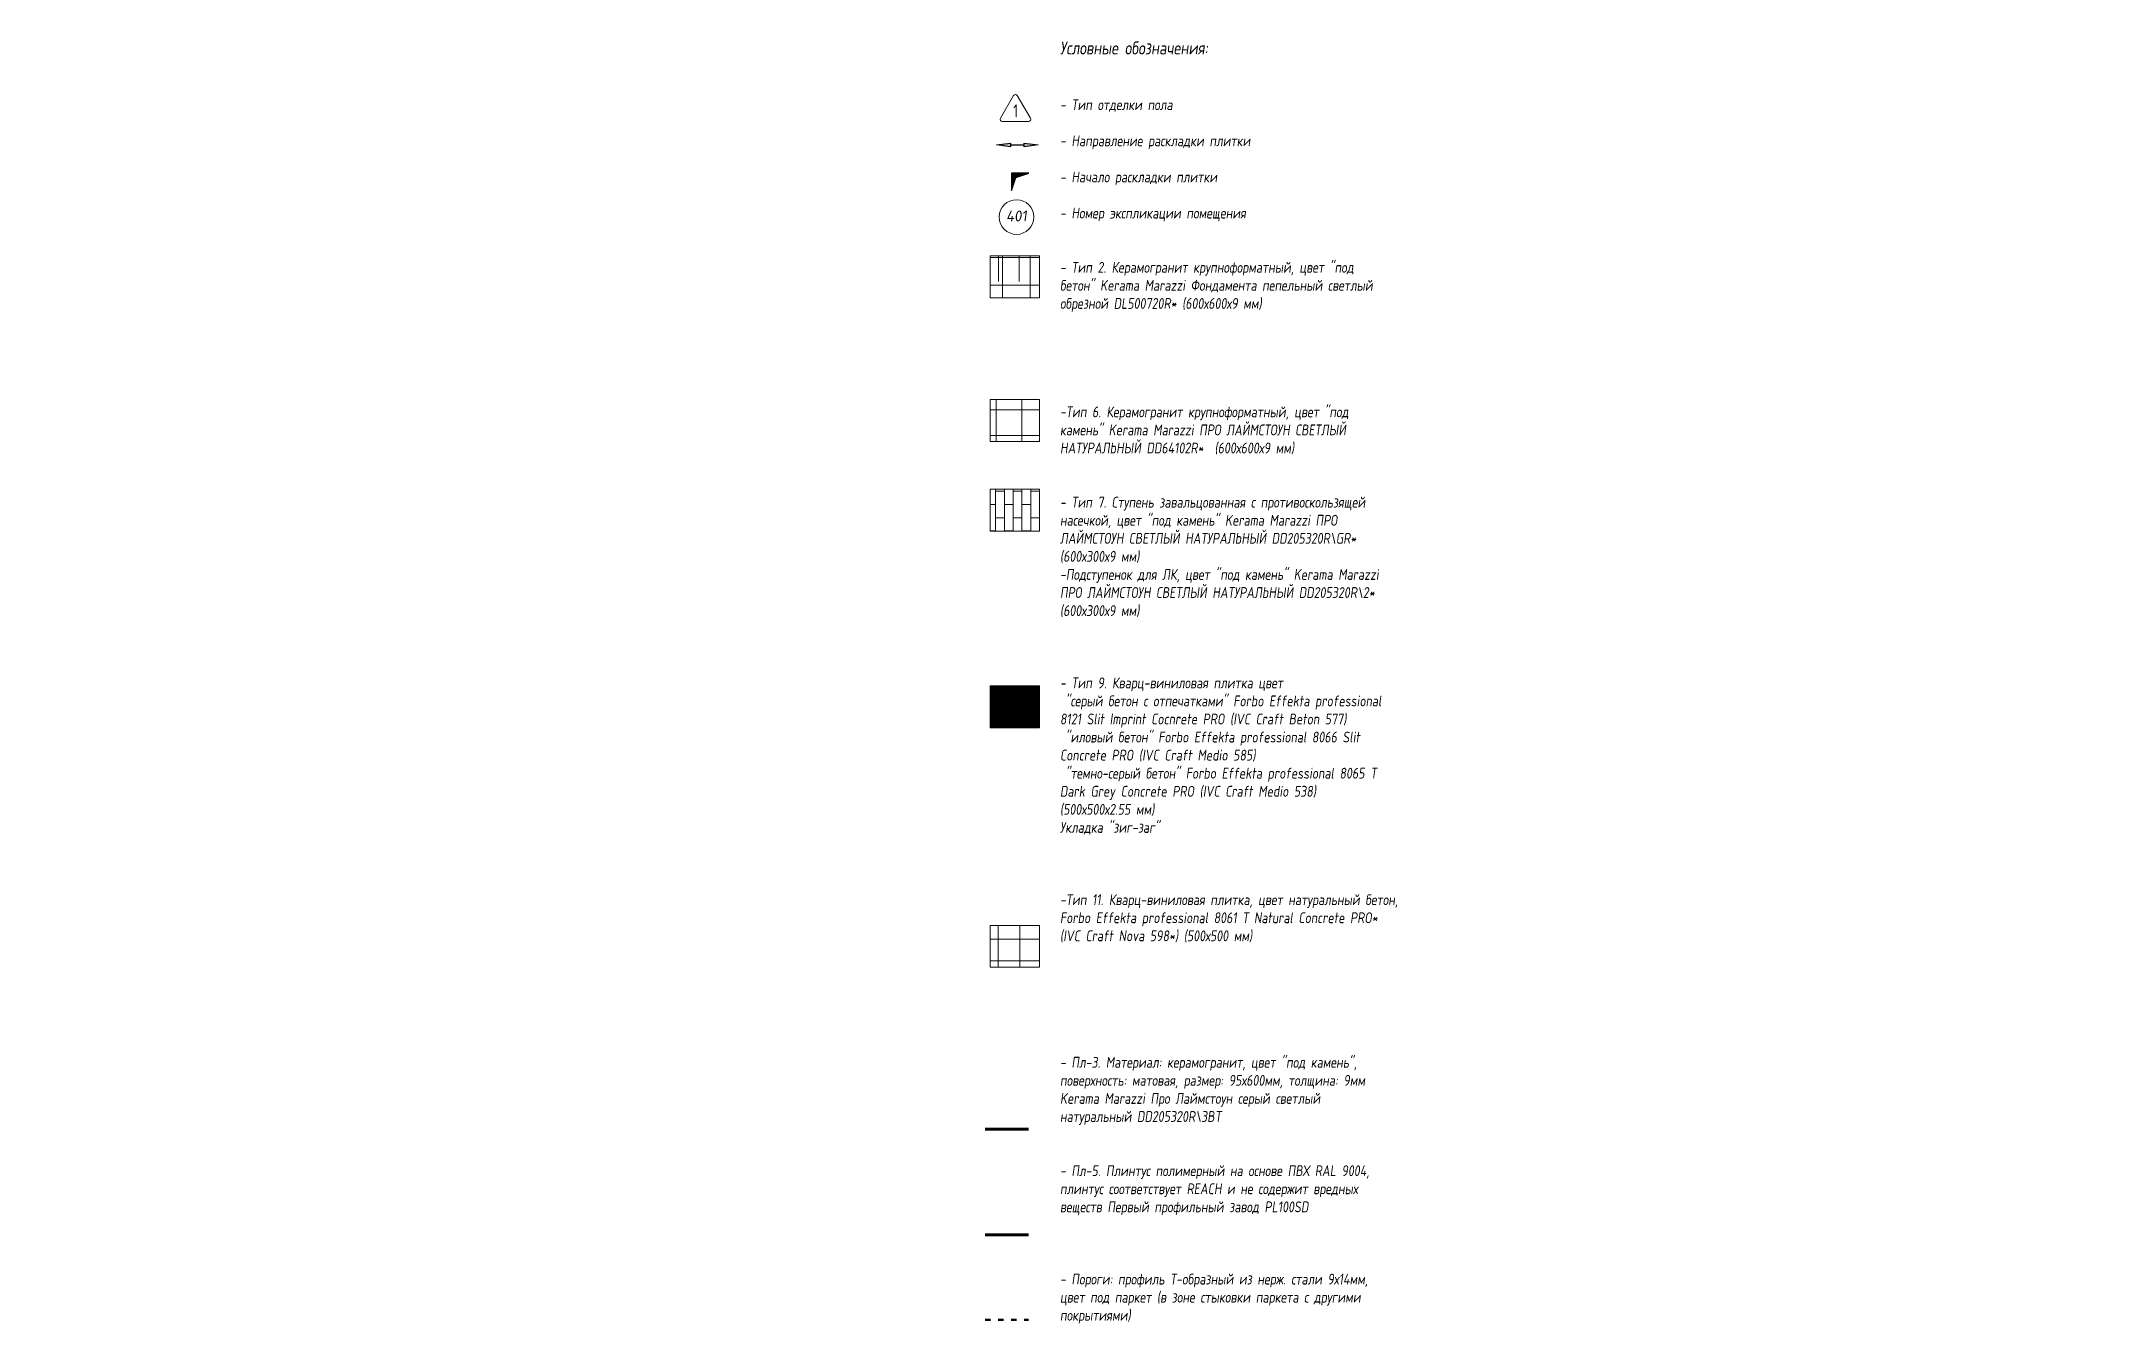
# Model space of a CAD drawing. Header units: millimetres. Extents: x -477324 to 554022, y -132142 to 283081.
# Drawn here: x 232363 to 280086, y 10829 to 40405 of the extents above; entities that cross this region are included whole.
import ezdxf
from ezdxf.enums import TextEntityAlignment as Align

# ---------------------------------------------------------------- set-up
doc = ezdxf.new("R2010")
doc.units = ezdxf.units.MM
doc.linetypes.add('ACAD_ISO03W100', pattern=[30, 12, -18])
for name, color, linetype in [('АР_2_ПЛИНТУС', 171, 'Continuous'), ('АР_Начало раскл', 250, 'Continuous'), ('ПОЛЫ', 7, 'Continuous')]:
    doc.layers.add(name, color=color, linetype=linetype)
doc.layers.add('АР_Полы_Штриховка', color=252, linetype='Continuous', lineweight=0, transparency=0.5)
doc.layers.add('АР_Текст', color=250, linetype='Continuous', lineweight=5)
doc.layers.add('АР_Экспликация', color=250, linetype='Continuous', lineweight=15)
doc.styles.add('ISOCPEUR', font='isocpeur.ttf', dxfattribs={"width": 0.7})
doc.styles.add('Архитект', font='isocpeur.ttf', dxfattribs={"width": 0.8, "oblique": 8})
doc.styles.add('Архитектурный', font='isocpeur.ttf', dxfattribs={"oblique": 8})

msp = doc.modelspace()

# ---------------------------------------------------------------- texts
at = {"layer": 'АР_Текст', "linetype": 'Continuous', "style": 'ISOCPEUR', "width": 0.7}
msp.add_text('1', height=300, dxfattribs=at).set_placement((254832.8, 38653), align=Align.CENTER)
at = {"layer": 'АР_Текст', "insert": (255855.4, 40403.2), "char_height": 250, "width": 7615.961, "attachment_point": 1, "style": 'ISOCPEUR'}
msp.add_mtext('\\A1;{\\H1.2x;\\Q8;\\W0.8;Условные обозначения: \\H1.66667x;\\Q0;\\W1;\\P\\pxql;}\\P{\\Q8;\\W0.8;\\P- Тип отделки пола\\P\\P- Направление раскладки плитки\\P\\P- Начало раскладки плитки\\P\\P- Номер экспликации помещения\\P\\P\\pq*;\\P\\pql;- Тип 2. \\C7;Керамогранит крупноформатный, цвет \\C256;"под бетон" Kerama Marazzi Фондамента пепельный светлый обрезной DL500720R* (600х600х9 мм)\\P\\P\\P\\pq*;\\C7;\\P\\C256;\\P\\P\\pql;-Тип 6. \\C7;Керамогранит крупноформатный, цвет \\C256;"под камень" Kerama Marazzi ПРО ЛАЙМСТОУН СВЕТЛЫЙ НАТУРАЛЬНЫЙ DD64102R*  (600х600х9 мм)\\P\\P\\P- Тип 7. Ступень завальцованная с противоскользящей насечкой\\C7;, цвет \\C256;"под камень" Kerama Marazzi ПРО ЛАЙМСТОУН СВЕТЛЫЙ НАТУРАЛЬНЫЙ DD205320R\\\\GR*  (600х300х9 мм)\\P-Подступенок для ЛК, \\C7;цвет \\C256;"под камень" Kerama Marazzi ПРО ЛАЙМСТОУН СВЕТЛЫЙ НАТУРАЛЬНЫЙ DD205320R\\\\2*  (600х300х9 мм)\\P\\P\\pq*;\\C7; \\P\\pql;\\C256;\\P- Тип 9. Кварц-виниловая плитка цвет\\P "серый бетон с отпечатками" Forbo Effekta professional 8121 Slit Imprint Cocnrete PRO (IVC Craft Beton 577) \\P "иловый бетон" Forbo Effekta professional 8066 Slit Concrete PRO (IVC Craft Medio 585) \\P "темно-серый бетон" Forbo Effekta professional 8065 T Dark Grey Concrete PRO (IVC Craft Medio 538) \\P(500х500х2.55 мм)\\PУкладка "зиг-заг"\\P\\P\\P\\P-Тип 11. Кварц-виниловая плитка, цвет натуральный бетон,\\PForbo Effekta professional 8061 Т Natural Concrete PRO*\\P(IVC Craft Nova 598*) (500х500 мм)\\P\\P\\P\\P\\P\\pq*;\\P\\pql;\\P- Пл-3. Материал: керамогранит, цвет "под камень", поверхность: матовая, размер: 95х600мм, толщина: 9мм    Kerama Marazzi Про Лаймстоун серый светлый натуральный DD205320R\\\\3BT\\P\\P\\P- Пл-5. Плинтус полимерный на основе ПВХ RAL 9004, плинтус соответствует REACH и не содержит вредных веществ Первый профильный завод PL100SD\\P\\P\\P\\P- Пороги: профиль Т-образный из нерж. стали 9х14мм, цвет под паркет (в зоне стыковки паркета с другими покрытиями)}', dxfattribs=at)

# ---------------------------------------------------------------- blocks, each defined once
blk = doc.blocks.new('Направление')
at = {"true_color": 0xff0505, "transparency": 33554687}
h = blk.add_hatch(color=1, dxfattribs=at)
h.dxf.hatch_style = 1
h.paths.add_polyline_path([(2, 133), (35, 133), (0, 400), (-35, 133), (-2, 133), (-2, -133), (-35, -133), (0, -400), (35, -133), (2, -133)])
at = {"transparency": 33554687, "flags": 128}
blk.add_lwpolyline([(0, 400), (35, 133), (2, 133), (2, -133), (35, -133), (0, -400), (-35, -133), (-2, -133), (-2, 133), (-35, 133)], close=True, dxfattribs=at)
blk = doc.blocks.new('стрелка')
at = {"true_color": 0xff0505, "transparency": 33554687}
h = blk.add_hatch(color=1, dxfattribs=at)
h.dxf.hatch_style = 1
h.paths.add_polyline_path([(0, 0), (0, 400), (-101, 101), (-400, 0)])
at = {"transparency": 33554687, "flags": 128}
blk.add_lwpolyline([(0, 0), (0, 400), (-101, 101), (-400, 0), (0, 0)], dxfattribs=at)
blk = doc.blocks.new('Номер_помещения')
at = {"color": 0, "linetype": 'ByBlock', "lineweight": -2}
blk.add_circle((0, 0), 4, dxfattribs=at)
at = {"linetype": 'ByBlock', "lineweight": -2, "style": 'Архитектурный', "oblique": 8}
blk.add_attdef('Рабочая документация:Номер_помещения', text='', height=2.5, dxfattribs=at).set_placement((0, -1), align=Align.CENTER)

# ---------------------------------------------------------------- hatches: boundary and pattern name
at = {"layer": 'АР_Полы_Штриховка', "true_color": 0x000000}
h = msp.add_hatch(dxfattribs=at)
h.set_pattern_fill('ANSI37', color=18, scale=200, angle=45)
h.set_pattern_definition([(90, (262148.34, 15731.7), (-635, 0), []), (180, (262148.34, 15731.7), (0, -635), [])])
h.paths.add_polyline_path([(254246.1, 35457.5), (255382, 35457.5), (255382, 34492.1), (254246.1, 34492.1)])
at = {"layer": 'АР_Полы_Штриховка', "ltscale": 100, "true_color": 0x000000}
h = msp.add_hatch(dxfattribs=at)
h.set_pattern_fill('ANSI31', color=18, scale=150, angle=45)
h.set_pattern_definition([(90, (254438.26, 35457.46), (-476.25, 0), [])])
h.paths.add_polyline_path([(254438.3, 35457.5), (255382, 35457.5), (255382, 34865.6), (254438.3, 34865.6)])
at = {"layer": 'АР_Полы_Штриховка', "true_color": 0x000000}
h = msp.add_hatch(dxfattribs=at)
h.set_pattern_fill('ANSI37', color=18, scale=185, angle=45)
h.set_pattern_definition([(90, (306073, -28007.9), (-587.375, 0), []), (180, (306073, -28007.9), (-6e-14, -587.375), [])])
h.paths.add_polyline_path([(254246.1, 32144), (255382, 32144), (255382, 31178.7), (254246.1, 31178.7)])
at = {"layer": 'АР_Полы_Штриховка', "true_color": 0xffffff}
h = msp.add_hatch(dxfattribs=at)
h.set_pattern_fill('AR-BRSTD', scale=3, angle=90)
h.set_pattern_definition([(90, (206610.55, 97692.72), (-203.2254, 1e-14), []), (180, (206610.55, 97692.72), (-203.2254, -304.8), [203.2254, -203.2254])])
h.paths.add_polyline_path([(254246.1, 30076), (255382, 30076), (255382, 29110.7), (254246.1, 29110.7)])
at = {"layer": 'АР_Полы_Штриховка', "true_color": 0x000000, "transparency": 33554687}
h = msp.add_hatch(dxfattribs=at)
h.set_pattern_fill('ANSI37', color=18, scale=157, angle=45, style=0)
h.set_pattern_definition([(90, (55537.8, -77506.75), (-498.475, 0), []), (180, (55537.8, -77506.75), (-6e-14, -498.475), [])])
h.paths.add_polyline_path([(254246.1, 20015.9), (255382, 20015.9), (255382, 19050.6), (254246.1, 19050.6)])
at = {"layer": 'ПОЛЫ', "lineweight": 5, "ltscale": 300, "true_color": 0xb8b9bc, "transparency": 33554687}
h = msp.add_hatch(color=9, dxfattribs=at)
h.dxf.hatch_style = 1
h.paths.add_polyline_path([(234362.9, 37545.4), (233862.9, 37545.4)], flags=17)
h = msp.add_hatch(color=9, dxfattribs=at)
h.dxf.hatch_style = 1
h.paths.add_polyline_path([(235362.9, 36545.4), (234862.9, 36545.4)], flags=17)
at = {"layer": 'ПОЛЫ', "lineweight": 5, "ltscale": 300, "transparency": 33554687}
h = msp.add_hatch(color=252, dxfattribs=at)
h.dxf.hatch_style = 1
h.paths.add_polyline_path([(234362.9, 35545.4), (233862.9, 35545.4)], flags=17)
at = {"layer": 'ПОЛЫ', "lineweight": 5, "ltscale": 300, "true_color": 0xb8b9bc, "transparency": 33554687}
h = msp.add_hatch(color=9, dxfattribs=at)
h.dxf.hatch_style = 1
h.paths.add_polyline_path([(236362.9, 35545.4), (235862.9, 35545.4)])
at = {"layer": 'ПОЛЫ', "lineweight": 5, "ltscale": 300, "transparency": 33554687}
h = msp.add_hatch(color=252, dxfattribs=at)
h.dxf.hatch_style = 1
h.paths.add_polyline_path([(240362.9, 35545.4), (239862.9, 35545.4)], flags=17)
h = msp.add_hatch(color=252, dxfattribs=at)
h.dxf.hatch_style = 1
h.paths.add_polyline_path([(235362.9, 34545.4), (234862.9, 34545.4)], flags=17)
at = {"layer": 'ПОЛЫ', "lineweight": 5, "ltscale": 300, "true_color": 0xb8b9bc, "transparency": 33554687}
h = msp.add_hatch(color=9, dxfattribs=at)
h.dxf.hatch_style = 1
h.paths.add_polyline_path([(237362.9, 34545.4), (236862.9, 34545.4)], flags=17)
at = {"layer": 'ПОЛЫ', "lineweight": 5, "ltscale": 300, "transparency": 33554687}
h = msp.add_hatch(color=252, dxfattribs=at)
h.dxf.hatch_style = 1
h.paths.add_polyline_path([(241362.9, 34545.4), (240862.9, 34545.4)], flags=17)
h = msp.add_hatch(color=252, dxfattribs=at)
h.dxf.hatch_style = 1
h.paths.add_polyline_path([(232862.9, 34045.4), (232362.9, 34045.4)], flags=17)
h = msp.add_hatch(color=252, dxfattribs=at)
h.dxf.hatch_style = 1
h.paths.add_polyline_path([(238862.9, 34045.4), (238362.9, 34045.4)], flags=17)
at = {"layer": 'ПОЛЫ', "lineweight": 5, "ltscale": 300, "true_color": 0x828487, "transparency": 33554687}
h = msp.add_hatch(color=252, dxfattribs=at)
h.dxf.hatch_style = 1
h.paths.add_polyline_path([(234362.9, 33545.4), (233862.9, 33545.4)])
at = {"layer": 'ПОЛЫ', "lineweight": 5, "ltscale": 300, "transparency": 33554687}
h = msp.add_hatch(color=252, dxfattribs=at)
h.dxf.hatch_style = 1
h.paths.add_polyline_path([(236362.9, 33545.4), (235862.9, 33545.4)], flags=17)
at = {"layer": 'ПОЛЫ', "lineweight": 5, "ltscale": 300, "true_color": 0xb8b9bc, "transparency": 33554687}
h = msp.add_hatch(color=9, dxfattribs=at)
h.dxf.hatch_style = 1
h.paths.add_polyline_path([(238362.9, 33545.4), (237862.9, 33545.4)], flags=17)
at = {"layer": 'ПОЛЫ', "lineweight": 5, "ltscale": 300, "true_color": 0x828487, "transparency": 33554687}
h = msp.add_hatch(color=252, dxfattribs=at)
h.dxf.hatch_style = 1
h.paths.add_polyline_path([(240362.9, 33545.4), (239862.9, 33545.4)])
at = {"layer": 'ПОЛЫ', "lineweight": 5, "ltscale": 300, "transparency": 33554687}
h = msp.add_hatch(color=252, dxfattribs=at)
h.dxf.hatch_style = 1
h.paths.add_polyline_path([(242362.9, 33545.4), (241862.9, 33545.4)], flags=17)
h = msp.add_hatch(color=252, dxfattribs=at)
h.dxf.hatch_style = 1
h.paths.add_polyline_path([(233862.9, 33045.4), (233362.9, 33045.4)], flags=17)
h = msp.add_hatch(color=252, dxfattribs=at)
h.dxf.hatch_style = 1
h.paths.add_polyline_path([(239862.9, 33045.4), (239362.9, 33045.4)], flags=17)
at = {"layer": 'ПОЛЫ', "lineweight": 5, "ltscale": 300, "true_color": 0x828487, "transparency": 33554687}
h = msp.add_hatch(color=252, dxfattribs=at)
h.dxf.hatch_style = 1
h.paths.add_polyline_path([(235362.9, 32545.4), (235362.9, 32045.4)], flags=17)
at = {"layer": 'ПОЛЫ', "lineweight": 5, "ltscale": 300, "true_color": 0xb8b9bc, "transparency": 33554687}
h = msp.add_hatch(color=9, dxfattribs=at)
h.dxf.hatch_style = 1
h.paths.add_polyline_path([(235923.3, 32770.2), (235423.3, 32770.2)], flags=17)
at = {"layer": 'ПОЛЫ', "lineweight": 5, "ltscale": 300, "transparency": 33554687}
h = msp.add_hatch(color=252, dxfattribs=at)
h.dxf.hatch_style = 1
h.paths.add_polyline_path([(237362.9, 32545.4), (236862.9, 32545.4)], flags=17)
at = {"layer": 'ПОЛЫ', "lineweight": 5, "ltscale": 300, "true_color": 0xb8b9bc, "transparency": 33554687}
h = msp.add_hatch(color=9, dxfattribs=at)
h.dxf.hatch_style = 1
h.paths.add_polyline_path([(239362.9, 32545.4), (239362.9, 32045.4)], flags=17)
at = {"layer": 'ПОЛЫ', "lineweight": 5, "ltscale": 300, "true_color": 0x828487, "transparency": 33554687}
h = msp.add_hatch(color=252, dxfattribs=at)
h.dxf.hatch_style = 1
h.paths.add_polyline_path([(241362.9, 32545.4), (241362.9, 32045.4)], flags=17)
at = {"layer": 'ПОЛЫ', "lineweight": 5, "ltscale": 300, "transparency": 33554687}
h = msp.add_hatch(color=252, dxfattribs=at)
h.dxf.hatch_style = 1
h.paths.add_polyline_path([(243362.9, 32545.4), (242862.9, 32545.4)], flags=17)
h = msp.add_hatch(color=252, dxfattribs=at)
h.dxf.hatch_style = 1
h.paths.add_polyline_path([(269585.7, 32570), (269085.7, 32570)], flags=17)
h = msp.add_hatch(color=252, dxfattribs=at)
h.dxf.hatch_style = 1
h.paths.add_polyline_path([(234862.9, 32045.4), (234362.9, 32045.4)], flags=17)
h = msp.add_hatch(color=252, dxfattribs=at)
h.dxf.hatch_style = 1
h.paths.add_polyline_path([(240862.9, 32045.4), (240362.9, 32045.4)], flags=17)
at = {"layer": 'ПОЛЫ', "lineweight": 5, "ltscale": 300, "true_color": 0x828487, "transparency": 33554687}
h = msp.add_hatch(color=252, dxfattribs=at)
h.dxf.hatch_style = 1
h.paths.add_polyline_path([(271085.7, 32070), (270585.7, 32070)])
h = msp.add_hatch(color=252, dxfattribs=at)
h.dxf.hatch_style = 1
h.paths.add_polyline_path([(277085.7, 32070), (276585.7, 32070)])
at = {"layer": 'ПОЛЫ', "lineweight": 5, "ltscale": 300, "true_color": 0xb8b9bc, "transparency": 33554687}
h = msp.add_hatch(color=9, dxfattribs=at)
h.dxf.hatch_style = 1
h.paths.add_polyline_path([(236923.3, 31770.2), (236423.3, 31770.2)])
at = {"layer": 'ПОЛЫ', "lineweight": 5, "ltscale": 300, "transparency": 33554687}
h = msp.add_hatch(color=252, dxfattribs=at)
h.dxf.hatch_style = 1
h.paths.add_polyline_path([(270585.7, 31570), (270085.7, 31570)], flags=17)
h = msp.add_hatch(color=252, dxfattribs=at)
h.dxf.hatch_style = 1
h.paths.add_polyline_path([(235862.9, 31045.4), (235362.9, 31045.4)], flags=17)
h = msp.add_hatch(color=252, dxfattribs=at)
h.dxf.hatch_style = 1
h.paths.add_polyline_path([(241862.9, 31045.4), (241362.9, 31045.4)], flags=17)
at = {"layer": 'ПОЛЫ', "lineweight": 5, "ltscale": 300, "true_color": 0x828487, "transparency": 33554687}
h = msp.add_hatch(color=252, dxfattribs=at)
h.dxf.hatch_style = 1
h.paths.add_polyline_path([(272085.7, 31070), (272085.7, 30570)], flags=17)
h = msp.add_hatch(color=252, dxfattribs=at)
h.dxf.hatch_style = 1
h.paths.add_polyline_path([(278085.7, 31070), (278085.7, 30570)], flags=17)
at = {"layer": 'ПОЛЫ', "lineweight": 5, "ltscale": 300, "true_color": 0xb8b9bc, "transparency": 33554687}
h = msp.add_hatch(color=9, dxfattribs=at)
h.dxf.hatch_style = 1
h.paths.add_polyline_path([(237923.3, 30770.2), (237423.3, 30770.2)])
at = {"layer": 'ПОЛЫ', "lineweight": 5, "ltscale": 300, "transparency": 33554687}
h = msp.add_hatch(color=252, dxfattribs=at)
h.dxf.hatch_style = 1
h.paths.add_polyline_path([(271585.7, 30570), (271085.7, 30570)], flags=17)
at = {"layer": 'ПОЛЫ', "lineweight": 5, "ltscale": 300, "true_color": 0xb8b9bc, "transparency": 33554687}
h = msp.add_hatch(color=9, dxfattribs=at)
h.dxf.hatch_style = 1
h.paths.add_polyline_path([(238923.3, 29770.2), (238423.3, 29770.2)], flags=17)
at = {"layer": 'ПОЛЫ', "lineweight": 5, "ltscale": 300, "transparency": 33554687}
h = msp.add_hatch(color=252, dxfattribs=at)
h.dxf.hatch_style = 1
h.paths.add_polyline_path([(272585.7, 29570), (272085.7, 29570)], flags=17)
at = {"layer": 'ПОЛЫ', "lineweight": 5, "ltscale": 300, "true_color": 0xb8b9bc, "transparency": 33554687}
h = msp.add_hatch(color=9, dxfattribs=at)
h.dxf.hatch_style = 1
h.paths.add_polyline_path([(239923.3, 28770.2), (239423.3, 28770.2)], flags=17)
at = {"layer": 'ПОЛЫ', "lineweight": 5, "ltscale": 300, "transparency": 33554687}
h = msp.add_hatch(color=252, dxfattribs=at)
h.dxf.hatch_style = 1
h.paths.add_polyline_path([(271085.7, 28070), (270585.7, 28070)], flags=17)
h = msp.add_hatch(color=252, dxfattribs=at)
h.dxf.hatch_style = 1
h.paths.add_polyline_path([(277085.7, 28070), (276585.7, 28070)], flags=17)
h = msp.add_hatch(color=252, dxfattribs=at)
h.dxf.hatch_style = 1
h.paths.add_polyline_path([(239923.3, 26770.2), (239423.3, 26770.2)], flags=17)
h = msp.add_hatch(color=252, dxfattribs=at)
h.dxf.hatch_style = 1
h.paths.add_polyline_path([(272085.7, 27070), (271585.7, 27070)], flags=17)
h = msp.add_hatch(color=252, dxfattribs=at)
h.dxf.hatch_style = 1
h.paths.add_polyline_path([(278085.7, 27070), (277585.7, 27070)], flags=17)
at = {"layer": 'ПОЛЫ', "lineweight": 5, "ltscale": 300, "true_color": 0x828487, "transparency": 33554687}
h = msp.add_hatch(color=252, dxfattribs=at)
h.dxf.hatch_style = 1
h.paths.add_polyline_path([(235423.3, 26270.2), (234923.3, 26270.2)])
h = msp.add_hatch(color=252, dxfattribs=at)
h.dxf.hatch_style = 1
h.paths.add_polyline_path([(241423.3, 26270.2), (240923.3, 26270.2)])
at = {"layer": 'ПОЛЫ', "lineweight": 5, "ltscale": 300, "transparency": 33554687}
h = msp.add_hatch(color=252, dxfattribs=at)
h.dxf.hatch_style = 1
h.paths.add_polyline_path([(269585.7, 26570), (269085.7, 26570)], flags=17)
at = {"layer": 'ПОЛЫ', "lineweight": 5, "ltscale": 300, "true_color": 0x828487, "transparency": 33554687}
h = msp.add_hatch(color=252, dxfattribs=at)
h.dxf.hatch_style = 1
h.paths.add_polyline_path([(271085.7, 26070), (270585.7, 26070)])
at = {"layer": 'ПОЛЫ', "lineweight": 5, "ltscale": 300, "transparency": 33554687}
h = msp.add_hatch(color=252, dxfattribs=at)
h.dxf.hatch_style = 1
h.paths.add_polyline_path([(273085.7, 26070), (272585.7, 26070)], flags=17)
at = {"layer": 'ПОЛЫ', "lineweight": 5, "ltscale": 300, "true_color": 0x828487, "transparency": 33554687}
h = msp.add_hatch(color=252, dxfattribs=at)
h.dxf.hatch_style = 1
h.paths.add_polyline_path([(277085.7, 26070), (276585.7, 26070)])
at = {"layer": 'ПОЛЫ', "lineweight": 5, "ltscale": 300, "transparency": 33554687}
h = msp.add_hatch(color=252, dxfattribs=at)
h.dxf.hatch_style = 1
h.paths.add_polyline_path([(279085.7, 26070), (278585.7, 26070)], flags=17)
h = msp.add_hatch(color=252, dxfattribs=at)
h.dxf.hatch_style = 1
h.paths.add_polyline_path([(240923.3, 25770.2), (240423.3, 25770.2)], flags=17)
at = {"layer": 'ПОЛЫ', "lineweight": 5, "ltscale": 300, "true_color": 0x828487, "transparency": 33554687}
h = msp.add_hatch(color=252, dxfattribs=at)
h.dxf.hatch_style = 1
h.paths.add_polyline_path([(254246.1, 25540.1), (254246.1, 25290.1), (254437.4, 25290.1), (254437.4, 25540.1)])
at = {"layer": 'ПОЛЫ', "lineweight": 5, "ltscale": 300, "true_color": 0xb8b9bc, "transparency": 33554687}
h = msp.add_hatch(color=9, dxfattribs=at)
h.dxf.hatch_style = 1
h.paths.add_polyline_path([(254687.4, 25540.1), (254437.4, 25540.1), (254437.4, 25290.1), (254687.4, 25290.1)])
h = msp.add_hatch(color=9, dxfattribs=at)
h.dxf.hatch_style = 1
h.paths.add_polyline_path([(254937.4, 25540.1), (254687.4, 25540.1), (254687.4, 25290.1), (254937.4, 25290.1)])
h = msp.add_hatch(color=9, dxfattribs=at)
h.dxf.hatch_style = 1
h.paths.add_polyline_path([(255187.4, 25540.1), (254937.4, 25540.1), (254937.4, 25290.1), (255187.4, 25290.1)])
at = {"layer": 'ПОЛЫ', "lineweight": 5, "ltscale": 300, "transparency": 33554687}
h = msp.add_hatch(color=252, dxfattribs=at)
h.dxf.hatch_style = 1
h.paths.add_polyline_path([(255382, 25290.1), (255382, 25540.1), (255187.4, 25540.1), (255187.4, 25290.1)])
h = msp.add_hatch(color=252, dxfattribs=at)
h.dxf.hatch_style = 1
h.paths.add_polyline_path([(270585.7, 25570), (270085.7, 25570)], flags=17)
at = {"layer": 'ПОЛЫ', "lineweight": 5, "ltscale": 300, "true_color": 0x828487, "transparency": 33554687}
h = msp.add_hatch(color=252, dxfattribs=at)
h.dxf.hatch_style = 1
h.paths.add_polyline_path([(236423.3, 25270.2), (236423.3, 24770.2)], flags=17)
h = msp.add_hatch(color=252, dxfattribs=at)
h.dxf.hatch_style = 1
h.paths.add_polyline_path([(242423.3, 25270.2), (242423.3, 24770.2)], flags=17)
h = msp.add_hatch(color=252, dxfattribs=at)
h.dxf.hatch_style = 1
h.paths.add_polyline_path([(254246.1, 25290.1), (254246.1, 25040.1), (254437.4, 25040.1), (254437.4, 25290.1)])
at = {"layer": 'ПОЛЫ', "lineweight": 5, "ltscale": 300, "transparency": 33554687}
h = msp.add_hatch(color=252, dxfattribs=at)
h.dxf.hatch_style = 1
h.paths.add_polyline_path([(254246.1, 25040.1), (254246.1, 24790.1), (254437.4, 24790.1), (254437.4, 25040.1)])
at = {"layer": 'ПОЛЫ', "lineweight": 5, "ltscale": 300, "true_color": 0x828487, "transparency": 33554687}
h = msp.add_hatch(color=252, dxfattribs=at)
h.dxf.hatch_style = 1
h.paths.add_polyline_path([(254687.4, 25290.1), (254437.4, 25290.1), (254437.4, 25040.1), (254687.4, 25040.1)])
at = {"layer": 'ПОЛЫ', "lineweight": 5, "ltscale": 300, "transparency": 33554687}
h = msp.add_hatch(color=252, dxfattribs=at)
h.dxf.hatch_style = 1
h.paths.add_polyline_path([(254687.4, 25040.1), (254437.4, 25040.1), (254437.4, 24790.1), (254687.4, 24790.1)])
at = {"layer": 'ПОЛЫ', "lineweight": 5, "ltscale": 300, "true_color": 0x828487, "transparency": 33554687}
h = msp.add_hatch(color=252, dxfattribs=at)
h.dxf.hatch_style = 1
h.paths.add_polyline_path([(254937.4, 25290.1), (254687.4, 25290.1), (254687.4, 25040.1), (254937.4, 25040.1)])
h = msp.add_hatch(color=252, dxfattribs=at)
h.dxf.hatch_style = 1
h.paths.add_polyline_path([(254937.4, 25040.1), (254687.4, 25040.1), (254687.4, 24790.1), (254937.4, 24790.1)])
at = {"layer": 'ПОЛЫ', "lineweight": 5, "ltscale": 300, "true_color": 0xb8b9bc, "transparency": 33554687}
h = msp.add_hatch(color=9, dxfattribs=at)
h.dxf.hatch_style = 1
h.paths.add_polyline_path([(255187.4, 25290.1), (254937.4, 25290.1), (254937.4, 25040.1), (255187.4, 25040.1)])
h = msp.add_hatch(color=9, dxfattribs=at)
h.dxf.hatch_style = 1
h.paths.add_polyline_path([(255187.4, 25040.1), (254937.4, 25040.1), (254937.4, 24790.1), (255187.4, 24790.1)])
at = {"layer": 'ПОЛЫ', "lineweight": 5, "ltscale": 300, "transparency": 33554687}
h = msp.add_hatch(color=252, dxfattribs=at)
h.dxf.hatch_style = 1
h.paths.add_polyline_path([(255382, 25040.1), (255382, 25290.1), (255187.4, 25290.1), (255187.4, 25040.1)])
at = {"layer": 'ПОЛЫ', "lineweight": 5, "ltscale": 300, "true_color": 0xb8b9bc, "transparency": 33554687}
h = msp.add_hatch(color=9, dxfattribs=at)
h.dxf.hatch_style = 1
h.paths.add_polyline_path([(255382, 24790.1), (255382, 25040.1), (255187.4, 25040.1), (255187.4, 24790.1)])
at = {"layer": 'ПОЛЫ', "lineweight": 5, "ltscale": 300, "true_color": 0x828487, "transparency": 33554687}
h = msp.add_hatch(color=252, dxfattribs=at)
h.dxf.hatch_style = 1
h.paths.add_polyline_path([(272085.7, 25070), (272085.7, 24570)], flags=17)
at = {"layer": 'ПОЛЫ', "lineweight": 5, "ltscale": 300, "transparency": 33554687}
h = msp.add_hatch(color=252, dxfattribs=at)
h.dxf.hatch_style = 1
h.paths.add_polyline_path([(274085.7, 25070), (273585.7, 25070)], flags=17)
at = {"layer": 'ПОЛЫ', "lineweight": 5, "ltscale": 300, "true_color": 0x828487, "transparency": 33554687}
h = msp.add_hatch(color=252, dxfattribs=at)
h.dxf.hatch_style = 1
h.paths.add_polyline_path([(278085.7, 25070), (278085.7, 24570)], flags=17)
at = {"layer": 'ПОЛЫ', "lineweight": 5, "ltscale": 300, "transparency": 33554687}
h = msp.add_hatch(color=252, dxfattribs=at)
h.dxf.hatch_style = 1
h.paths.add_polyline_path([(280085.7, 25070), (279585.7, 25070)], flags=17)
h = msp.add_hatch(color=252, dxfattribs=at)
h.dxf.hatch_style = 1
h.paths.add_polyline_path([(241923.3, 24770.2), (241423.3, 24770.2)], flags=17)
at = {"layer": 'ПОЛЫ', "lineweight": 5, "ltscale": 300, "true_color": 0xb8b9bc, "transparency": 33554687}
h = msp.add_hatch(color=9, dxfattribs=at)
h.dxf.hatch_style = 1
h.paths.add_polyline_path([(254246.1, 24790.1), (254246.1, 24574.8), (254437.4, 24574.8), (254437.4, 24790.1)])
at = {"layer": 'ПОЛЫ', "lineweight": 5, "ltscale": 300, "transparency": 33554687}
h = msp.add_hatch(color=252, dxfattribs=at)
h.dxf.hatch_style = 1
h.paths.add_polyline_path([(254437.4, 24574.8), (254687.4, 24574.8), (254687.4, 24790.1), (254437.4, 24790.1)])
at = {"layer": 'ПОЛЫ', "lineweight": 5, "ltscale": 300, "true_color": 0x828487, "transparency": 33554687}
h = msp.add_hatch(color=252, dxfattribs=at)
h.dxf.hatch_style = 1
h.paths.add_polyline_path([(254687.4, 24574.8), (254937.4, 24574.8), (254937.4, 24790.1), (254687.4, 24790.1)])
h = msp.add_hatch(color=252, dxfattribs=at)
h.dxf.hatch_style = 1
h.paths.add_polyline_path([(254937.4, 24574.8), (255187.4, 24574.8), (255187.4, 24790.1), (254937.4, 24790.1)])
h = msp.add_hatch(color=252, dxfattribs=at)
h.dxf.hatch_style = 1
h.paths.add_polyline_path([(255187.4, 24574.8), (255382, 24574.8), (255382, 24790.1), (255187.4, 24790.1)])
at = {"layer": 'ПОЛЫ', "lineweight": 5, "ltscale": 300, "transparency": 33554687}
h = msp.add_hatch(color=252, dxfattribs=at)
h.dxf.hatch_style = 1
h.paths.add_polyline_path([(271585.7, 24570), (271085.7, 24570)], flags=17)
h = msp.add_hatch(color=252, dxfattribs=at)
h.dxf.hatch_style = 1
h.paths.add_polyline_path([(242923.3, 23770.2), (242423.3, 23770.2)], flags=17)
h = msp.add_hatch(color=252, dxfattribs=at)
h.dxf.hatch_style = 1
h.paths.add_polyline_path([(272585.7, 23570), (272085.7, 23570)], flags=17)
h = msp.add_hatch(color=252, dxfattribs=at)
h.dxf.hatch_style = 1
h.paths.add_polyline_path([(241423.3, 22270.2), (240923.3, 22270.2)], flags=17)
h = msp.add_hatch(color=252, dxfattribs=at)
h.dxf.hatch_style = 1
h.paths.add_polyline_path([(271085.7, 22070), (270585.7, 22070)], flags=17)
h = msp.add_hatch(color=252, dxfattribs=at)
h.dxf.hatch_style = 1
h.paths.add_polyline_path([(277085.7, 22070), (276585.7, 22070)], flags=17)
h = msp.add_hatch(color=252, dxfattribs=at)
h.dxf.hatch_style = 1
h.paths.add_polyline_path([(242423.3, 21270.2), (241923.3, 21270.2)], flags=17)
h = msp.add_hatch(color=252, dxfattribs=at)
h.dxf.hatch_style = 1
h.paths.add_polyline_path([(272085.7, 21070), (271585.7, 21070)], flags=17)
h = msp.add_hatch(color=252, dxfattribs=at)
h.dxf.hatch_style = 1
h.paths.add_polyline_path([(278085.7, 21070), (277585.7, 21070)], flags=17)
h = msp.add_hatch(color=252, dxfattribs=at)
h.dxf.hatch_style = 1
h.paths.add_polyline_path([(239923.3, 20770.2), (239423.3, 20770.2)], flags=17)
h = msp.add_hatch(color=252, dxfattribs=at)
h.dxf.hatch_style = 1
h.paths.add_polyline_path([(269585.7, 20570), (269085.7, 20570)], flags=17)
at = {"layer": 'ПОЛЫ', "lineweight": 5, "ltscale": 300, "true_color": 0x828487, "transparency": 33554687}
h = msp.add_hatch(color=252, dxfattribs=at)
h.dxf.hatch_style = 1
h.paths.add_polyline_path([(241423.3, 20270.2), (240923.3, 20270.2)])
at = {"layer": 'ПОЛЫ', "lineweight": 5, "ltscale": 300, "transparency": 33554687}
h = msp.add_hatch(color=252, dxfattribs=at)
h.dxf.hatch_style = 1
h.paths.add_polyline_path([(243423.3, 20270.2), (242923.3, 20270.2)], flags=17)
at = {"layer": 'ПОЛЫ', "lineweight": 5, "ltscale": 300, "true_color": 0x828487, "transparency": 33554687}
h = msp.add_hatch(color=252, dxfattribs=at)
h.dxf.hatch_style = 1
h.paths.add_polyline_path([(271085.7, 20070), (270585.7, 20070)])
at = {"layer": 'ПОЛЫ', "lineweight": 5, "ltscale": 300, "transparency": 33554687}
h = msp.add_hatch(color=252, dxfattribs=at)
h.dxf.hatch_style = 1
h.paths.add_polyline_path([(273085.7, 20070), (272585.7, 20070)], flags=17)
at = {"layer": 'ПОЛЫ', "lineweight": 5, "ltscale": 300, "true_color": 0x828487, "transparency": 33554687}
h = msp.add_hatch(color=252, dxfattribs=at)
h.dxf.hatch_style = 1
h.paths.add_polyline_path([(277085.7, 20070), (276585.7, 20070)])
at = {"layer": 'ПОЛЫ', "lineweight": 5, "ltscale": 300, "transparency": 33554687}
h = msp.add_hatch(color=252, dxfattribs=at)
h.dxf.hatch_style = 1
h.paths.add_polyline_path([(279085.7, 20070), (278585.7, 20070)], flags=17)
h = msp.add_hatch(color=252, dxfattribs=at)
h.dxf.hatch_style = 1
h.paths.add_polyline_path([(240923.3, 19770.2), (240423.3, 19770.2)], flags=17)
h = msp.add_hatch(color=252, dxfattribs=at)
h.dxf.hatch_style = 1
h.paths.add_polyline_path([(270585.7, 19570), (270085.7, 19570)], flags=17)
at = {"layer": 'ПОЛЫ', "lineweight": 5, "ltscale": 300, "true_color": 0x828487, "transparency": 33554687}
h = msp.add_hatch(color=252, dxfattribs=at)
h.dxf.hatch_style = 1
h.paths.add_polyline_path([(242423.3, 19270.2), (242423.3, 18770.2)], flags=17)
at = {"layer": 'ПОЛЫ', "lineweight": 5, "ltscale": 300, "transparency": 33554687}
h = msp.add_hatch(color=252, dxfattribs=at)
h.dxf.hatch_style = 1
h.paths.add_polyline_path([(244423.3, 19270.2), (243923.3, 19270.2)], flags=17)
h = msp.add_hatch(color=252, dxfattribs=at)
h.dxf.hatch_style = 1
h.paths.add_polyline_path([(241923.3, 18770.2), (241423.3, 18770.2)], flags=17)
at = {"layer": 'ПОЛЫ', "lineweight": 5, "ltscale": 300, "true_color": 0x828487, "transparency": 33554687}
h = msp.add_hatch(color=252, dxfattribs=at)
h.dxf.hatch_style = 1
h.paths.add_polyline_path([(272085.7, 19070), (272085.7, 18570)], flags=17)
at = {"layer": 'ПОЛЫ', "lineweight": 5, "ltscale": 300, "transparency": 33554687}
h = msp.add_hatch(color=252, dxfattribs=at)
h.dxf.hatch_style = 1
h.paths.add_polyline_path([(274085.7, 19070), (273585.7, 19070)], flags=17)
at = {"layer": 'ПОЛЫ', "lineweight": 5, "ltscale": 300, "true_color": 0x828487, "transparency": 33554687}
h = msp.add_hatch(color=252, dxfattribs=at)
h.dxf.hatch_style = 1
h.paths.add_polyline_path([(278085.7, 19070), (278085.7, 18570)], flags=17)
at = {"layer": 'ПОЛЫ', "lineweight": 5, "ltscale": 300, "transparency": 33554687}
h = msp.add_hatch(color=252, dxfattribs=at)
h.dxf.hatch_style = 1
h.paths.add_polyline_path([(280085.7, 19070), (279585.7, 19070)], flags=17)
h = msp.add_hatch(color=252, dxfattribs=at)
h.dxf.hatch_style = 1
h.paths.add_polyline_path([(271585.7, 18570), (271085.7, 18570)], flags=17)
h = msp.add_hatch(color=252, dxfattribs=at)
h.dxf.hatch_style = 1
h.paths.add_polyline_path([(242923.3, 17770.2), (242423.3, 17770.2)], flags=17)
h = msp.add_hatch(color=252, dxfattribs=at)
h.dxf.hatch_style = 1
h.paths.add_polyline_path([(272585.7, 17570), (272085.7, 17570)], flags=17)
h = msp.add_hatch(color=252, dxfattribs=at)
h.dxf.hatch_style = 1
h.paths.add_polyline_path([(241423.3, 16270.2), (240923.3, 16270.2)], flags=17)
h = msp.add_hatch(color=252, dxfattribs=at)
h.dxf.hatch_style = 1
h.paths.add_polyline_path([(242423.3, 15270.2), (241923.3, 15270.2)], flags=17)
h = msp.add_hatch(color=252, dxfattribs=at)
h.dxf.hatch_style = 1
h.paths.add_polyline_path([(239923.3, 14770.2), (239423.3, 14770.2)], flags=17)
at = {"layer": 'ПОЛЫ', "lineweight": 5, "ltscale": 300, "true_color": 0x828487, "transparency": 33554687}
h = msp.add_hatch(color=252, dxfattribs=at)
h.dxf.hatch_style = 1
h.paths.add_polyline_path([(241423.3, 14270.2), (240923.3, 14270.2)])
at = {"layer": 'ПОЛЫ', "lineweight": 5, "ltscale": 300, "transparency": 33554687}
h = msp.add_hatch(color=252, dxfattribs=at)
h.dxf.hatch_style = 1
h.paths.add_polyline_path([(243423.3, 14270.2), (242923.3, 14270.2)], flags=17)
h = msp.add_hatch(color=252, dxfattribs=at)
h.dxf.hatch_style = 1
h.paths.add_polyline_path([(240923.3, 13770.2), (240423.3, 13770.2)], flags=17)
at = {"layer": 'ПОЛЫ', "lineweight": 5, "ltscale": 300, "true_color": 0x828487, "transparency": 33554687}
h = msp.add_hatch(color=252, dxfattribs=at)
h.dxf.hatch_style = 1
h.paths.add_polyline_path([(242423.3, 13270.2), (242423.3, 12770.2)], flags=17)
at = {"layer": 'ПОЛЫ', "lineweight": 5, "ltscale": 300, "transparency": 33554687}
h = msp.add_hatch(color=252, dxfattribs=at)
h.dxf.hatch_style = 1
h.paths.add_polyline_path([(244423.3, 13270.2), (243923.3, 13270.2)], flags=17)
h = msp.add_hatch(color=252, dxfattribs=at)
h.dxf.hatch_style = 1
h.paths.add_polyline_path([(241923.3, 12770.2), (241423.3, 12770.2)], flags=17)
h = msp.add_hatch(color=252, dxfattribs=at)
h.dxf.hatch_style = 1
h.paths.add_polyline_path([(242923.3, 11770.2), (242423.3, 11770.2)], flags=17)

# ---------------------------------------------------------------- linework, layer by layer
at = {"layer": 'АР_2_ПЛИНТУС', "color": 4, "lineweight": 80, "ltscale": 100, "true_color": 0x0affff}
msp.add_lwpolyline([(254132, 15317.2), (255132, 15317.2)], dxfattribs=at)
at = {"layer": 'АР_2_ПЛИНТУС', "color": 41, "lineweight": 80, "ltscale": 100, "true_color": 0xfee981}
msp.add_lwpolyline([(254132, 12874.6), (255132, 12874.6)], dxfattribs=at)
at = {"layer": 'АР_2_ПЛИНТУС', "color": 181, "linetype": 'ACAD_ISO03W100', "lineweight": 50, "ltscale": 10, "true_color": 0xa981fd}
msp.add_lwpolyline([(254132, 10917.2), (255132, 10917.2)], dxfattribs=at)
at = {"layer": 'АР_Полы_Штриховка', "color": 18, "true_color": 0x000000}
for points in [[(254246.1, 35457.5), (255382, 35457.5), (255382, 34492.1), (254246.1, 34492.1)], [(254246.1, 32144), (255382, 32144), (255382, 31178.7), (254246.1, 31178.7)], [(254246.1, 30076), (255382, 30076), (255382, 29110.7), (254246.1, 29110.7)], [(254246.1, 20015.9), (255382, 20015.9), (255382, 19050.6), (254246.1, 19050.6)]]:
    msp.add_lwpolyline(points, close=True, dxfattribs=at)
at = {"layer": 'АР_Полы_Штриховка', "color": 18, "lineweight": 5, "true_color": 0x000000}
msp.add_lwpolyline([(254246.1, 25540.1), (255382, 25540.1), (255382, 24574.8), (254246.1, 24574.8)], close=True, dxfattribs=at)
at = {"layer": 'АР_Текст', "linetype": 'Continuous'}
msp.add_lwpolyline([(254524.2, 38556.3), (255130.5, 38556.3, 0.5773495), (255173.8, 38631.3), (254870.6, 39156.3, 0.5773541), (254784, 39156.3), (254480.9, 38631.3, 0.5773491), (254524.2, 38556.3, 0.0000017)], format="xyb", dxfattribs=at)
at = {"layer": 'ПОЛЫ', "lineweight": 5, "ltscale": 300}
for points in [[(254437.4, 25290.1), (254437.4, 25540.1), (254246.1, 25540.1)], [(254687.4, 25290.1), (254687.4, 25540.1), (254437.4, 25540.1), (254437.4, 25290.1), (254687.4, 25290.1)], [(254437.4, 25540.1), (254687.4, 25540.1)], [(254937.4, 25290.1), (254937.4, 25540.1), (254687.4, 25540.1), (254687.4, 25290.1), (254937.4, 25290.1)], [(254687.4, 25540.1), (254937.4, 25540.1)], [(255187.4, 25290.1), (255187.4, 25540.1), (254937.4, 25540.1), (254937.4, 25290.1), (255187.4, 25290.1)], [(254937.4, 25540.1), (255187.4, 25540.1)], [(255382, 25540.1), (255187.4, 25540.1), (255187.4, 25290.1), (255382, 25290.1)], [(255187.4, 25540.1), (255382, 25540.1)], [(254437.4, 25040.1), (254437.4, 25290.1), (254246.1, 25290.1)], [(254246.1, 25290.1), (254437.4, 25290.1)], [(254437.4, 24790.1), (254437.4, 25040.1), (254246.1, 25040.1)], [(254246.1, 25040.1), (254437.4, 25040.1)], [(254687.4, 25040.1), (254687.4, 25290.1), (254437.4, 25290.1), (254437.4, 25040.1), (254687.4, 25040.1)], [(254687.4, 24790.1), (254687.4, 25040.1), (254437.4, 25040.1), (254437.4, 24790.1), (254687.4, 24790.1)], [(254937.4, 25040.1), (254937.4, 25290.1), (254687.4, 25290.1), (254687.4, 25040.1), (254937.4, 25040.1)], [(254937.4, 24790.1), (254937.4, 25040.1), (254687.4, 25040.1), (254687.4, 24790.1), (254937.4, 24790.1)], [(255187.4, 25040.1), (255187.4, 25290.1), (254937.4, 25290.1), (254937.4, 25040.1), (255187.4, 25040.1)], [(255187.4, 24790.1), (255187.4, 25040.1), (254937.4, 25040.1), (254937.4, 24790.1), (255187.4, 24790.1)], [(255382, 25290.1), (255187.4, 25290.1), (255187.4, 25040.1), (255382, 25040.1)], [(255382, 25040.1), (255187.4, 25040.1), (255187.4, 24790.1), (255382, 24790.1)], [(254437.4, 24574.8), (254437.4, 24790.1), (254246.1, 24790.1)], [(254246.1, 24790.1), (254437.4, 24790.1)], [(254687.4, 24574.8), (254687.4, 24790.1), (254437.4, 24790.1), (254437.4, 24574.8)], [(254937.4, 24574.8), (254937.4, 24790.1), (254687.4, 24790.1), (254687.4, 24574.8)], [(255187.4, 24574.8), (255187.4, 24790.1), (254937.4, 24790.1), (254937.4, 24574.8)], [(255382, 24790.1), (255187.4, 24790.1), (255187.4, 24574.8)]]:
    msp.add_lwpolyline(points, dxfattribs=at)

# ---------------------------------------------------------------- block references
at = {"layer": 'АР_Начало раскл', "transparency": 33554687, "xscale": 1.2, "yscale": 1.2, "zscale": 1.2, "rotation": 270}
msp.add_blockref('Направление', (254873.1, 38016.2), dxfattribs=at)
at = {"layer": 'АР_Начало раскл', "transparency": 33554687, "rotation": 180}
msp.add_blockref('стрелка', (254736.2, 37367.2), dxfattribs=at)
at = {"layer": 'АР_Экспликация'}
ref = msp.add_blockref('Номер_помещения', (254853.9, 36354), dxfattribs=dict(at, xscale=100, yscale=100, zscale=100))
ref.add_attrib('Рабочая документация:Номер_помещения', '401', dxfattribs={"height": 250, "style": 'Архитект', "oblique": 8}).set_placement((254853.9, 36254), align=Align.CENTER)

msp.set_redraw_order([(e.dxf.handle, doc.entitydb.next_handle()) for e in msp.query("TEXT MTEXT ATTDEF DIMENSION ARC_DIMENSION")])  # texts and dimensions are drawn at this point

doc.saveas('drawing.dxf')
